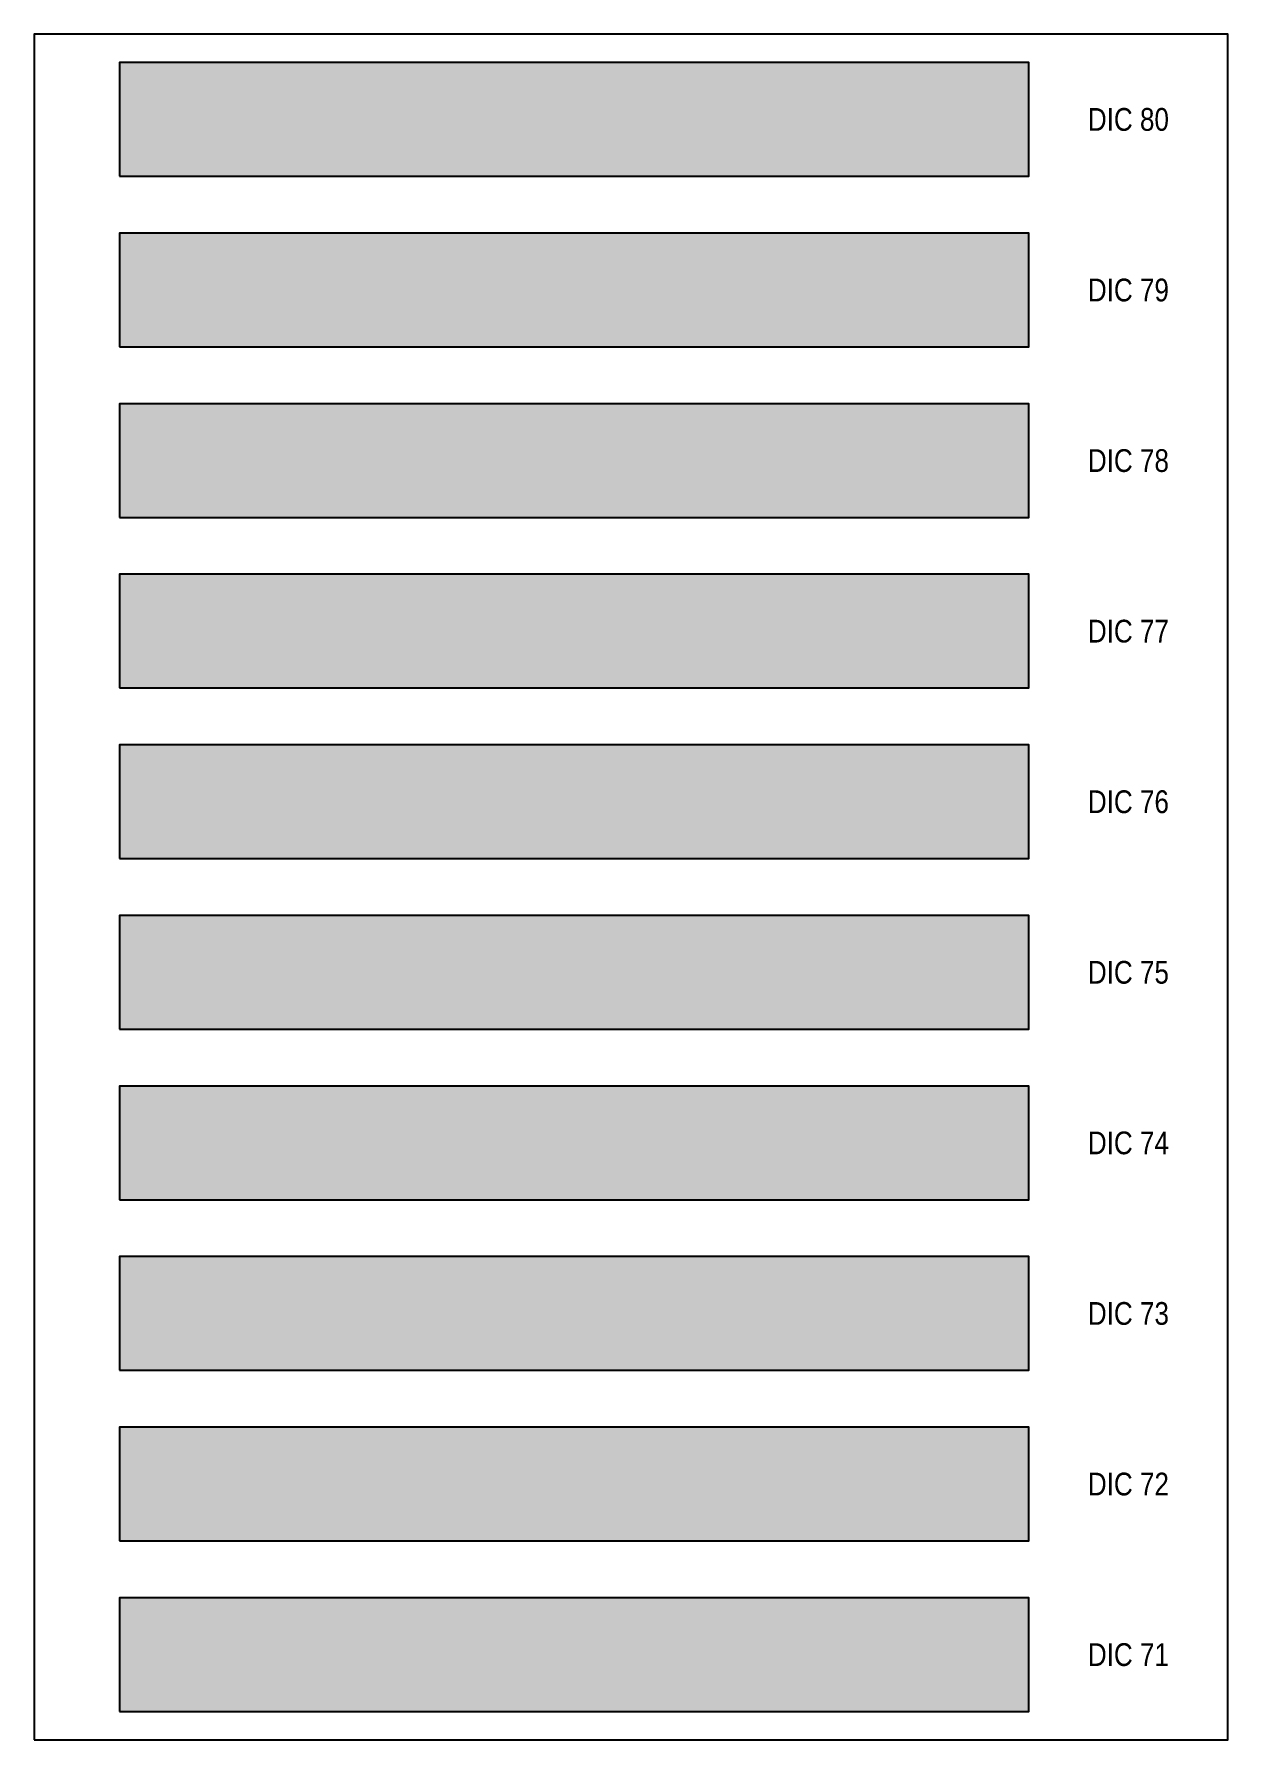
# Model space of a CAD drawing. Header units: millimetres. Extents: x -813692 to 807431, y 0 to 1813163.
# Drawn here: x 0 to 210, y 2100 to 2400 of the extents above; entities that cross this region are included whole.
import ezdxf
from ezdxf.enums import TextEntityAlignment as Align

# ---------------------------------------------------------------- set-up
doc = ezdxf.new("R2010")
doc.units = ezdxf.units.MM
doc.styles.get("Standard").update_dxf_attribs({"font": 'ARIALN.TTF'})

msp = doc.modelspace()

# ---------------------------------------------------------------- texts
at = {"layer": 'Defpoints', "color": 7, "ltscale": 100}
for s, p in [('DIC 80', (192.5, 2385)), ('DIC 80', (192.5, 2385)), ('DIC 79', (192.5, 2355)), ('DIC 79', (192.5, 2355)), ('DIC 78', (192.5, 2325)), ('DIC 78', (192.5, 2325)), ('DIC 77', (192.5, 2295)), ('DIC 77', (192.5, 2295)), ('DIC 76', (192.5, 2265)), ('DIC 76', (192.5, 2265)), ('DIC 75', (192.5, 2235)), ('DIC 75', (192.5, 2235)), ('DIC 74', (192.5, 2205)), ('DIC 74', (192.5, 2205)), ('DIC 73', (192.5, 2175)), ('DIC 73', (192.5, 2175)), ('DIC 72', (192.5, 2145)), ('DIC 72', (192.5, 2145)), ('DIC 71', (192.5, 2115)), ('DIC 71', (192.5, 2115))]:
    msp.add_text(s, height=4, dxfattribs=at).set_placement(p, align=Align.MIDDLE)

# ---------------------------------------------------------------- hatches: boundary and pattern name
at = {"layer": 'Defpoints', "ltscale": 100, "true_color": 0xff6143}
msp.add_hatch(color=13, dxfattribs=at).paths.add_polyline_path([(15, 2375), (175, 2375), (175, 2395), (15, 2395)])
msp.add_hatch(color=13, dxfattribs=at).paths.add_polyline_path([(15, 2375), (175, 2375), (175, 2395), (15, 2395)])
at = {"layer": 'Defpoints', "ltscale": 100, "true_color": 0xff535f}
msp.add_hatch(color=11, dxfattribs=at).paths.add_polyline_path([(15, 2345), (175, 2345), (175, 2365), (15, 2365)])
msp.add_hatch(color=11, dxfattribs=at).paths.add_polyline_path([(15, 2345), (175, 2345), (175, 2365), (15, 2365)])
at = {"layer": 'Defpoints', "ltscale": 100, "true_color": 0xfb4454}
msp.add_hatch(color=13, dxfattribs=at).paths.add_polyline_path([(15, 2315), (175, 2315), (175, 2335), (15, 2335)])
msp.add_hatch(color=13, dxfattribs=at).paths.add_polyline_path([(15, 2315), (175, 2315), (175, 2335), (15, 2335)])
at = {"layer": 'Defpoints', "ltscale": 100, "true_color": 0xfc536a}
msp.add_hatch(color=11, dxfattribs=at).paths.add_polyline_path([(15, 2285), (175, 2285), (175, 2305), (15, 2305)])
msp.add_hatch(color=11, dxfattribs=at).paths.add_polyline_path([(15, 2285), (175, 2285), (175, 2305), (15, 2305)])
at = {"layer": 'Defpoints', "ltscale": 100, "true_color": 0xf54d79}
msp.add_hatch(color=243, dxfattribs=at).paths.add_polyline_path([(15, 2255), (175, 2255), (175, 2275), (15, 2275)])
msp.add_hatch(color=243, dxfattribs=at).paths.add_polyline_path([(15, 2255), (175, 2255), (175, 2275), (15, 2275)])
at = {"layer": 'Defpoints', "ltscale": 100, "true_color": 0xf76f99}
msp.add_hatch(color=241, dxfattribs=at).paths.add_polyline_path([(15, 2225), (175, 2225), (175, 2245), (15, 2245)])
msp.add_hatch(color=241, dxfattribs=at).paths.add_polyline_path([(15, 2225), (175, 2225), (175, 2245), (15, 2245)])
at = {"layer": 'Defpoints', "ltscale": 100, "true_color": 0xe95bab}
msp.add_hatch(color=223, dxfattribs=at).paths.add_polyline_path([(15, 2195), (175, 2195), (175, 2215), (15, 2215)])
msp.add_hatch(color=223, dxfattribs=at).paths.add_polyline_path([(15, 2195), (175, 2195), (175, 2215), (15, 2215)])
at = {"layer": 'Defpoints', "ltscale": 100, "true_color": 0xda65b6}
msp.add_hatch(color=223, dxfattribs=at).paths.add_polyline_path([(15, 2165), (175, 2165), (175, 2185), (15, 2185)])
msp.add_hatch(color=223, dxfattribs=at).paths.add_polyline_path([(15, 2165), (175, 2165), (175, 2185), (15, 2185)])
at = {"layer": 'Defpoints', "ltscale": 100, "true_color": 0xc283cc}
msp.add_hatch(color=213, dxfattribs=at).paths.add_polyline_path([(15, 2135), (175, 2135), (175, 2155), (15, 2155)])
msp.add_hatch(color=213, dxfattribs=at).paths.add_polyline_path([(15, 2135), (175, 2135), (175, 2155), (15, 2155)])
at = {"layer": 'Defpoints', "ltscale": 100, "true_color": 0xc59fe0}
msp.add_hatch(color=191, dxfattribs=at).paths.add_polyline_path([(15, 2105), (175, 2105), (175, 2125), (15, 2125)])
msp.add_hatch(color=191, dxfattribs=at).paths.add_polyline_path([(15, 2105), (175, 2105), (175, 2125), (15, 2125)])

# ---------------------------------------------------------------- linework, layer by layer
at = {"layer": 'Defpoints', "color": 7, "ltscale": 100}
msp.add_lwpolyline([(0, 2100), (210, 2100), (210, 2400), (0, 2400)], close=True, dxfattribs=at)
msp.add_lwpolyline([(0, 2100), (210, 2100), (210, 2400), (0, 2400)], close=True, dxfattribs=at)
at = {"layer": 'Defpoints', "color": 13, "ltscale": 100, "true_color": 0xff6143}
msp.add_lwpolyline([(15, 2375), (175, 2375), (175, 2395), (15, 2395)], close=True, dxfattribs=at)
msp.add_lwpolyline([(15, 2375), (175, 2375), (175, 2395), (15, 2395)], close=True, dxfattribs=at)
at = {"layer": 'Defpoints', "color": 11, "ltscale": 100, "true_color": 0xff535f}
msp.add_lwpolyline([(15, 2345), (175, 2345), (175, 2365), (15, 2365)], close=True, dxfattribs=at)
msp.add_lwpolyline([(15, 2345), (175, 2345), (175, 2365), (15, 2365)], close=True, dxfattribs=at)
at = {"layer": 'Defpoints', "color": 13, "ltscale": 100, "true_color": 0xfb4454}
msp.add_lwpolyline([(15, 2315), (175, 2315), (175, 2335), (15, 2335)], close=True, dxfattribs=at)
msp.add_lwpolyline([(15, 2315), (175, 2315), (175, 2335), (15, 2335)], close=True, dxfattribs=at)
at = {"layer": 'Defpoints', "color": 11, "ltscale": 100, "true_color": 0xfc536a}
msp.add_lwpolyline([(15, 2285), (175, 2285), (175, 2305), (15, 2305)], close=True, dxfattribs=at)
msp.add_lwpolyline([(15, 2285), (175, 2285), (175, 2305), (15, 2305)], close=True, dxfattribs=at)
at = {"layer": 'Defpoints', "color": 243, "ltscale": 100, "true_color": 0xf54d79}
msp.add_lwpolyline([(15, 2255), (175, 2255), (175, 2275), (15, 2275)], close=True, dxfattribs=at)
msp.add_lwpolyline([(15, 2255), (175, 2255), (175, 2275), (15, 2275)], close=True, dxfattribs=at)
at = {"layer": 'Defpoints', "color": 241, "ltscale": 100, "true_color": 0xf76f99}
msp.add_lwpolyline([(15, 2225), (175, 2225), (175, 2245), (15, 2245)], close=True, dxfattribs=at)
msp.add_lwpolyline([(15, 2225), (175, 2225), (175, 2245), (15, 2245)], close=True, dxfattribs=at)
at = {"layer": 'Defpoints', "color": 223, "ltscale": 100, "true_color": 0xe95bab}
msp.add_lwpolyline([(15, 2195), (175, 2195), (175, 2215), (15, 2215)], close=True, dxfattribs=at)
msp.add_lwpolyline([(15, 2195), (175, 2195), (175, 2215), (15, 2215)], close=True, dxfattribs=at)
at = {"layer": 'Defpoints', "color": 223, "ltscale": 100, "true_color": 0xda65b6}
msp.add_lwpolyline([(15, 2165), (175, 2165), (175, 2185), (15, 2185)], close=True, dxfattribs=at)
msp.add_lwpolyline([(15, 2165), (175, 2165), (175, 2185), (15, 2185)], close=True, dxfattribs=at)
at = {"layer": 'Defpoints', "color": 213, "ltscale": 100, "true_color": 0xc283cc}
msp.add_lwpolyline([(15, 2135), (175, 2135), (175, 2155), (15, 2155)], close=True, dxfattribs=at)
msp.add_lwpolyline([(15, 2135), (175, 2135), (175, 2155), (15, 2155)], close=True, dxfattribs=at)
at = {"layer": 'Defpoints', "color": 191, "ltscale": 100, "true_color": 0xc59fe0}
msp.add_lwpolyline([(15, 2105), (175, 2105), (175, 2125), (15, 2125)], close=True, dxfattribs=at)
msp.add_lwpolyline([(15, 2105), (175, 2105), (175, 2125), (15, 2125)], close=True, dxfattribs=at)

msp.set_redraw_order([(e.dxf.handle, doc.entitydb.next_handle()) for e in msp.query("TEXT MTEXT ATTDEF DIMENSION ARC_DIMENSION")])  # texts and dimensions are drawn at this point

doc.saveas('drawing.dxf')
